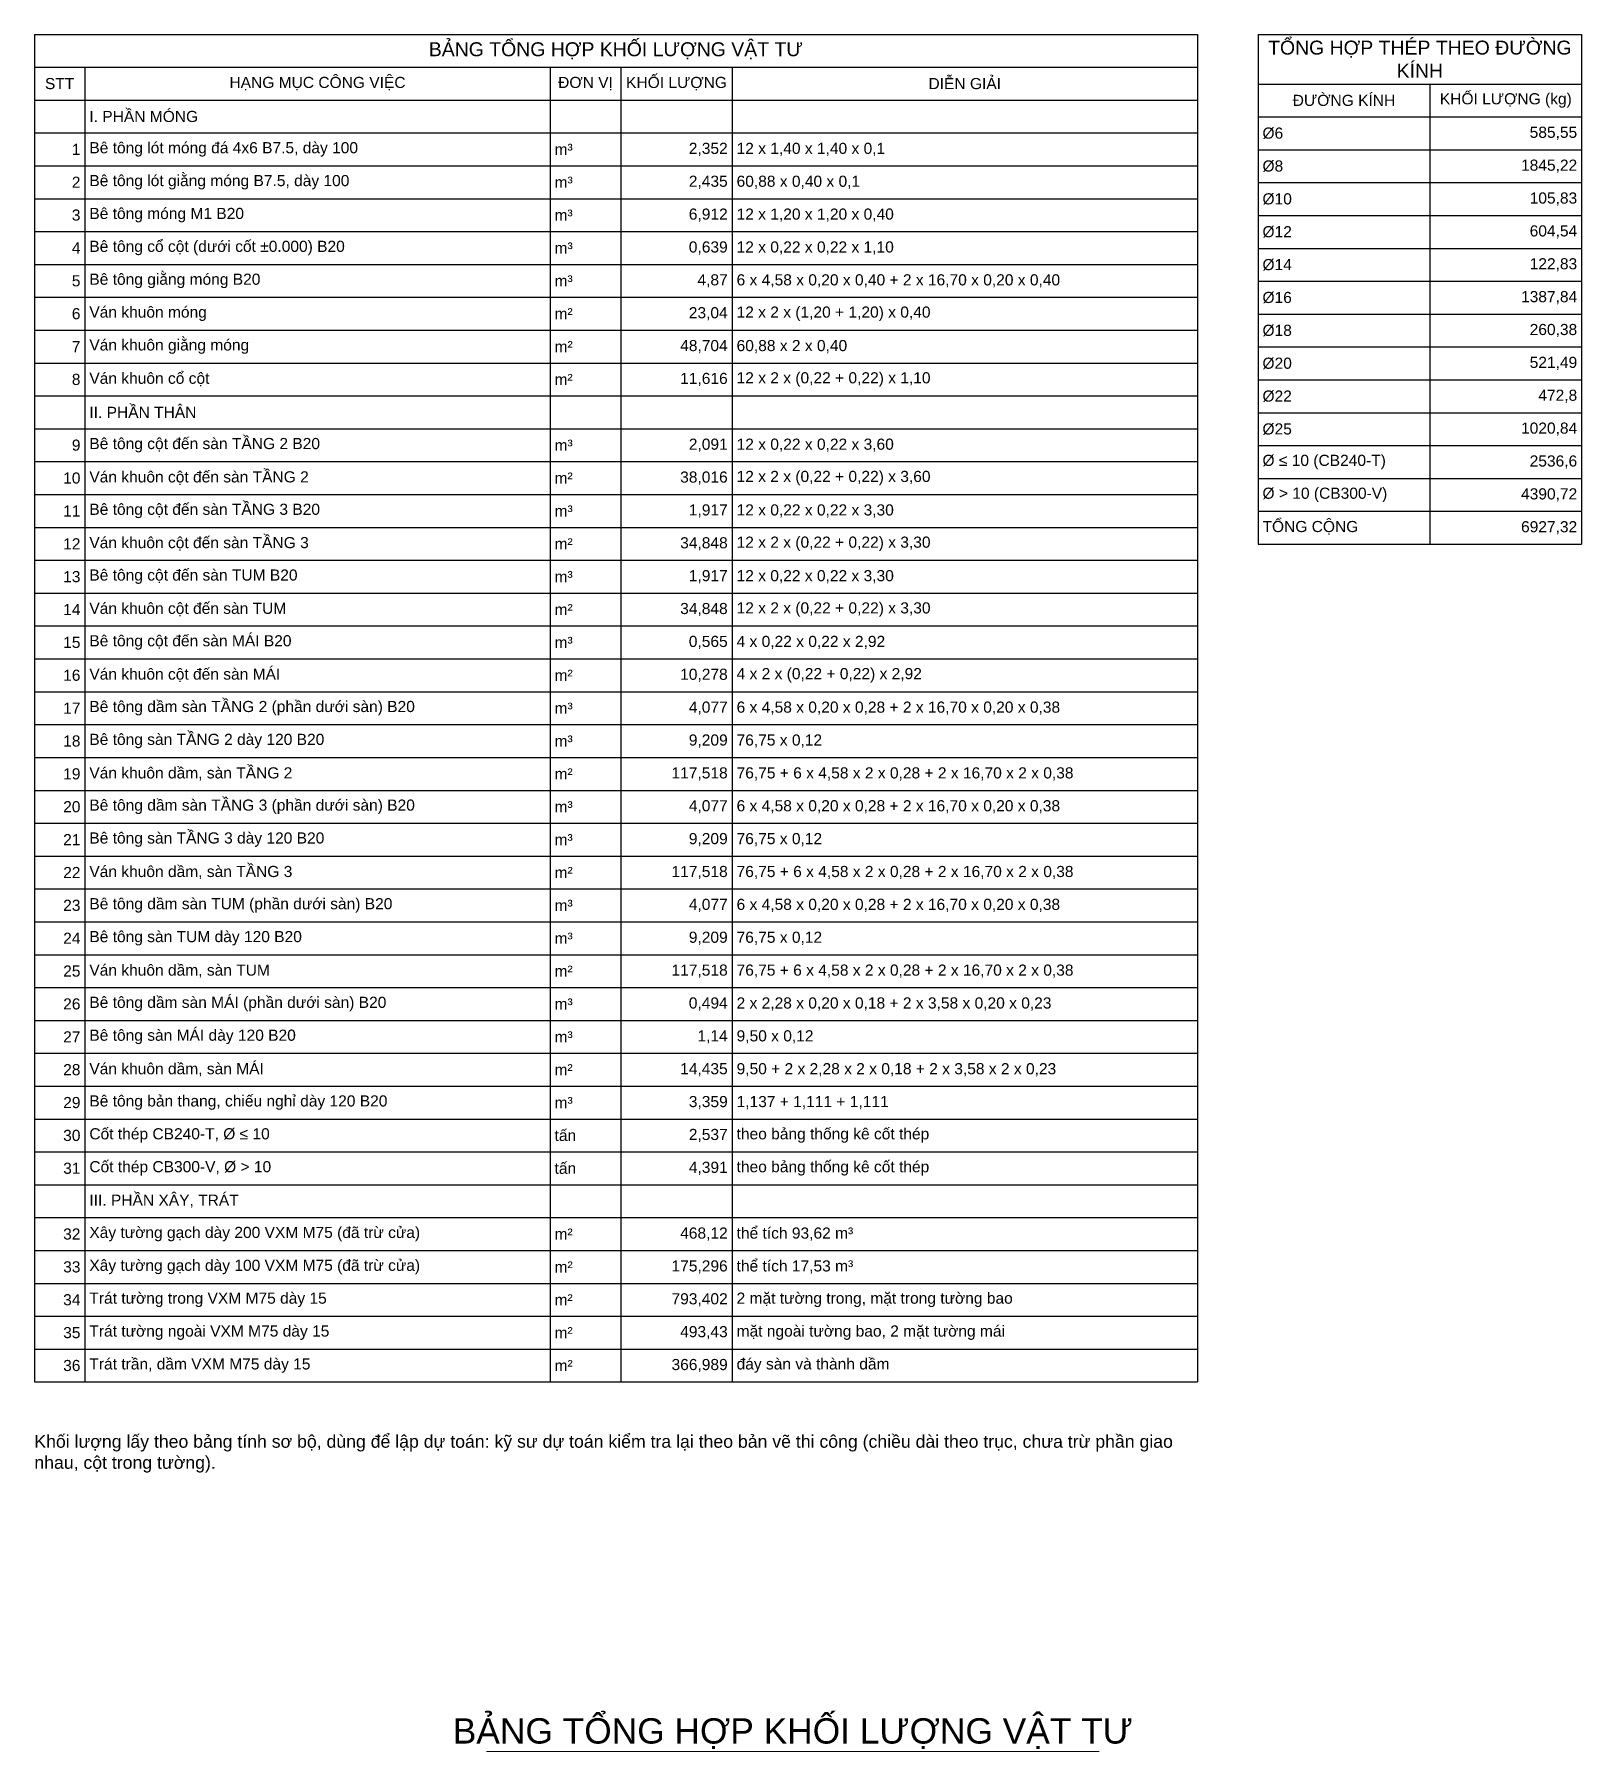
# Model space of a CAD drawing. Header units: millimetres. Extents: x 0 to 198549, y -2709 to 29882.
# Drawn here: x 163749 to 171399, y -1138 to 7352 of the extents above; entities that cross this region are included whole.
import ezdxf
from ezdxf.enums import TextEntityAlignment as Align

# ---------------------------------------------------------------- set-up
doc = ezdxf.new("R2010")
doc.units = ezdxf.units.MM
doc.header["$LTSCALE"] = 40
doc.layers.add('S-ANNO-TEXT', color=7, linetype='Continuous', lineweight=18)
doc.styles.add('MCP-ARIAL', font='arial.ttf')

msp = doc.modelspace()

# ---------------------------------------------------------------- texts
at = {"layer": 'S-ANNO-TEXT', "style": 'MCP-ARIAL'}
msp.add_text('BẢNG TỔNG HỢP KHỐI LƯỢNG VẬT TƯ', height=125, dxfattribs=at).set_placement((167499.371, -1098.344), align=Align.CENTER)
at = {"layer": 'S-ANNO-TEXT', "insert": (163749.371, 426.656), "char_height": 62.5, "width": 5750, "attachment_point": 1, "style": 'MCP-ARIAL'}
msp.add_mtext('Khối lượng lấy theo bảng tính sơ bộ, dùng để lập dự toán: kỹ sư dự toán kiểm tra lại theo bản vẽ thi công (chiều dài theo trục, chưa trừ phần giao nhau, cột trong tường).', dxfattribs=at)

# ---------------------------------------------------------------- blocks, each defined once
blk = doc.blocks.new('*T100')
at = {"layer": 'S-ANNO-TEXT', "color": 0, "linetype": 'ByBlock', "lineweight": -2, "transparency": 16777216}
for p, q in [((0, 0), (5750, 0)), ((0, 0), (0, -6662.5)), ((5750, 0), (5750, -6662.5)), ((0, -162.5), (5750, -162.5)), ((250, -162.5), (250, -6662.5)), ((2550, -162.5), (2550, -6662.5)), ((2900, -162.5), (2900, -6662.5)), ((3450, -162.5), (3450, -6662.5)), ((0, -325), (5750, -325)), ((0, -487.5), (5750, -487.5)), ((0, -650), (5750, -650)), ((0, -812.5), (5750, -812.5)), ((0, -975), (5750, -975)), ((0, -1137.5), (5750, -1137.5)), ((0, -1300), (5750, -1300)), ((0, -1462.5), (5750, -1462.5)), ((0, -1625), (5750, -1625)), ((0, -1787.5), (5750, -1787.5)), ((0, -1950), (5750, -1950)), ((0, -2112.5), (5750, -2112.5)), ((0, -2275), (5750, -2275)), ((0, -2437.5), (5750, -2437.5)), ((0, -2600), (5750, -2600)), ((0, -2762.5), (5750, -2762.5)), ((0, -2925), (5750, -2925)), ((0, -3087.5), (5750, -3087.5)), ((0, -3250), (5750, -3250)), ((0, -3412.5), (5750, -3412.5)), ((0, -3575), (5750, -3575)), ((0, -3737.5), (5750, -3737.5)), ((0, -3900), (5750, -3900)), ((0, -4062.5), (5750, -4062.5)), ((0, -4225), (5750, -4225)), ((0, -4387.5), (5750, -4387.5)), ((0, -4550), (5750, -4550)), ((0, -4712.5), (5750, -4712.5)), ((0, -4875), (5750, -4875)), ((0, -5037.5), (5750, -5037.5)), ((0, -5200), (5750, -5200)), ((0, -5362.5), (5750, -5362.5)), ((0, -5525), (5750, -5525)), ((0, -5687.5), (5750, -5687.5)), ((0, -5850), (5750, -5850)), ((0, -6012.5), (5750, -6012.5)), ((0, -6175), (5750, -6175)), ((0, -6337.5), (5750, -6337.5)), ((0, -6500), (5750, -6500)), ((0, -6662.5), (5750, -6662.5))]:
    blk.add_line(p, q, dxfattribs=at)
at = {"layer": 'S-ANNO-TEXT', "color": 0, "transparency": 16777216, "style": 'MCP-ARIAL'}
for s, insert, char_height, width, attachment_point in [('BẢNG TỔNG HỢP KHỐI LƯỢNG VẬT TƯ', (2875, -81.25), 68.75, 5706, 5), ('STT', (125, -243.75), 55, 206, 5), ('HẠNG MỤC CÔNG VIỆC', (1400, -243.75), 55, 2256, 5), ('ĐƠN VỊ', (2725, -243.75), 55, 306, 5), ('KHỐI LƯỢNG', (3175, -243.75), 55, 506, 5), ('DIỄN GIẢI', (4600, -243.75), 55, 2256, 5), ('I. PHẦN MÓNG', (272, -406.25), 55, 2256, 4), ('1', (228, -568.75), 55, 206, 6), ('Bê tông lót móng đá 4x6 B7.5, dày 100', (272, -568.75), 55, 2256, 4), ('m³', (2572, -568.75), 55, 306, 4), ('2,352', (3428, -568.75), 55, 506, 6), ('12 x 1,40 x 1,40 x 0,1', (3472, -568.75), 55, 2256, 4), ('2', (228, -731.25), 55, 206, 6), ('Bê tông lót giằng móng B7.5, dày 100', (272, -731.25), 55, 2256, 4), ('m³', (2572, -731.25), 55, 306, 4), ('2,435', (3428, -731.25), 55, 506, 6), ('60,88 x 0,40 x 0,1', (3472, -731.25), 55, 2256, 4), ('3', (228, -893.75), 55, 206, 6), ('Bê tông móng M1 B20', (272, -893.75), 55, 2256, 4), ('m³', (2572, -893.75), 55, 306, 4), ('6,912', (3428, -893.75), 55, 506, 6), ('12 x 1,20 x 1,20 x 0,40', (3472, -893.75), 55, 2256, 4), ('Bê tông cổ cột (dưới cốt ±0.000) B20', (272, -1056.25), 55, 2256, 4), ('4', (228, -1056.25), 55, 206, 6), ('m³', (2572, -1056.25), 55, 306, 4), ('0,639', (3428, -1056.25), 55, 506, 6), ('12 x 0,22 x 0,22 x 1,10', (3472, -1056.25), 55, 2256, 4), ('Bê tông giằng móng B20', (272, -1218.75), 55, 2256, 4), ('4,87', (3428, -1218.75), 55, 506, 6), ('6 x 4,58 x 0,20 x 0,40 + 2 x 16,70 x 0,20 x 0,40', (3472, -1218.75), 55, 2256, 4), ('5', (228, -1218.75), 55, 206, 6), ('m³', (2572, -1218.75), 55, 306, 4), ('6', (228, -1381.25), 55, 206, 6), ('Ván khuôn móng', (272, -1381.25), 55, 2256, 4), ('m²', (2572, -1381.25), 55, 306, 4), ('23,04', (3428, -1381.25), 55, 506, 6), ('12 x 2 x (1,20 + 1,20) x 0,40', (3472, -1381.25), 55, 2256, 4), ('7', (228, -1543.75), 55, 206, 6), ('Ván khuôn giằng móng', (272, -1543.75), 55, 2256, 4), ('m²', (2572, -1543.75), 55, 306, 4), ('48,704', (3428, -1543.75), 55, 506, 6), ('60,88 x 2 x 0,40', (3472, -1543.75), 55, 2256, 4), ('8', (228, -1706.25), 55, 206, 6), ('Ván khuôn cổ cột', (272, -1706.25), 55, 2256, 4), ('m²', (2572, -1706.25), 55, 306, 4), ('11,616', (3428, -1706.25), 55, 506, 6), ('12 x 2 x (0,22 + 0,22) x 1,10', (3472, -1706.25), 55, 2256, 4), ('II. PHẦN THÂN', (272, -1868.75), 55, 2256, 4), ('9', (228, -2031.25), 55, 206, 6), ('Bê tông cột đến sàn TẦNG 2 B20', (272, -2031.25), 55, 2256, 4), ('m³', (2572, -2031.25), 55, 306, 4), ('2,091', (3428, -2031.25), 55, 506, 6), ('12 x 0,22 x 0,22 x 3,60', (3472, -2031.25), 55, 2256, 4), ('10', (228, -2193.75), 55, 206, 6), ('Ván khuôn cột đến sàn TẦNG 2', (272, -2193.75), 55, 2256, 4), ('m²', (2572, -2193.75), 55, 306, 4), ('38,016', (3428, -2193.75), 55, 506, 6), ('12 x 2 x (0,22 + 0,22) x 3,60', (3472, -2193.75), 55, 2256, 4), ('11', (228, -2356.25), 55, 206, 6), ('Bê tông cột đến sàn TẦNG 3 B20', (272, -2356.25), 55, 2256, 4), ('m³', (2572, -2356.25), 55, 306, 4), ('1,917', (3428, -2356.25), 55, 506, 6), ('12 x 0,22 x 0,22 x 3,30', (3472, -2356.25), 55, 2256, 4), ('12', (228, -2518.75), 55, 206, 6), ('Ván khuôn cột đến sàn TẦNG 3', (272, -2518.75), 55, 2256, 4), ('m²', (2572, -2518.75), 55, 306, 4), ('34,848', (3428, -2518.75), 55, 506, 6), ('12 x 2 x (0,22 + 0,22) x 3,30', (3472, -2518.75), 55, 2256, 4), ('13', (228, -2681.25), 55, 206, 6), ('Bê tông cột đến sàn TUM B20', (272, -2681.25), 55, 2256, 4), ('m³', (2572, -2681.25), 55, 306, 4), ('1,917', (3428, -2681.25), 55, 506, 6), ('12 x 0,22 x 0,22 x 3,30', (3472, -2681.25), 55, 2256, 4), ('14', (228, -2843.75), 55, 206, 6), ('Ván khuôn cột đến sàn TUM', (272, -2843.75), 55, 2256, 4), ('m²', (2572, -2843.75), 55, 306, 4), ('34,848', (3428, -2843.75), 55, 506, 6), ('12 x 2 x (0,22 + 0,22) x 3,30', (3472, -2843.75), 55, 2256, 4), ('Bê tông cột đến sàn MÁI B20', (272, -3006.25), 55, 2256, 4), ('15', (228, -3006.25), 55, 206, 6), ('m³', (2572, -3006.25), 55, 306, 4), ('0,565', (3428, -3006.25), 55, 506, 6), ('4 x 0,22 x 0,22 x 2,92', (3472, -3006.25), 55, 2256, 4), ('16', (228, -3168.75), 55, 206, 6), ('Ván khuôn cột đến sàn MÁI', (272, -3168.75), 55, 2256, 4), ('m²', (2572, -3168.75), 55, 306, 4), ('10,278', (3428, -3168.75), 55, 506, 6), ('4 x 2 x (0,22 + 0,22) x 2,92', (3472, -3168.75), 55, 2256, 4), ('17', (228, -3331.25), 55, 206, 6), ('Bê tông dầm sàn TẦNG 2 (phần dưới sàn) B20', (272, -3331.25), 55, 2256, 4), ('m³', (2572, -3331.25), 55, 306, 4), ('4,077', (3428, -3331.25), 55, 506, 6), ('6 x 4,58 x 0,20 x 0,28 + 2 x 16,70 x 0,20 x 0,38', (3472, -3331.25), 55, 2256, 4), ('18', (228, -3493.75), 55, 206, 6), ('Bê tông sàn TẦNG 2 dày 120 B20', (272, -3493.75), 55, 2256, 4), ('m³', (2572, -3493.75), 55, 306, 4), ('9,209', (3428, -3493.75), 55, 506, 6), ('76,75 x 0,12', (3472, -3493.75), 55, 2256, 4), ('19', (228, -3656.25), 55, 206, 6), ('Ván khuôn dầm, sàn TẦNG 2', (272, -3656.25), 55, 2256, 4), ('m²', (2572, -3656.25), 55, 306, 4), ('117,518', (3428, -3656.25), 55, 506, 6), ('76,75 + 6 x 4,58 x 2 x 0,28 + 2 x 16,70 x 2 x 0,38', (3472, -3656.25), 55, 2256, 4), ('20', (228, -3818.75), 55, 206, 6), ('Bê tông dầm sàn TẦNG 3 (phần dưới sàn) B20', (272, -3818.75), 55, 2256, 4), ('m³', (2572, -3818.75), 55, 306, 4), ('4,077', (3428, -3818.75), 55, 506, 6), ('6 x 4,58 x 0,20 x 0,28 + 2 x 16,70 x 0,20 x 0,38', (3472, -3818.75), 55, 2256, 4), ('21', (228, -3981.25), 55, 206, 6), ('Bê tông sàn TẦNG 3 dày 120 B20', (272, -3981.25), 55, 2256, 4), ('m³', (2572, -3981.25), 55, 306, 4), ('9,209', (3428, -3981.25), 55, 506, 6), ('76,75 x 0,12', (3472, -3981.25), 55, 2256, 4), ('22', (228, -4143.75), 55, 206, 6), ('Ván khuôn dầm, sàn TẦNG 3', (272, -4143.75), 55, 2256, 4), ('m²', (2572, -4143.75), 55, 306, 4), ('117,518', (3428, -4143.75), 55, 506, 6), ('76,75 + 6 x 4,58 x 2 x 0,28 + 2 x 16,70 x 2 x 0,38', (3472, -4143.75), 55, 2256, 4), ('23', (228, -4306.25), 55, 206, 6), ('Bê tông dầm sàn TUM (phần dưới sàn) B20', (272, -4306.25), 55, 2256, 4), ('m³', (2572, -4306.25), 55, 306, 4), ('4,077', (3428, -4306.25), 55, 506, 6), ('6 x 4,58 x 0,20 x 0,28 + 2 x 16,70 x 0,20 x 0,38', (3472, -4306.25), 55, 2256, 4), ('24', (228, -4468.75), 55, 206, 6), ('Bê tông sàn TUM dày 120 B20', (272, -4468.75), 55, 2256, 4), ('m³', (2572, -4468.75), 55, 306, 4), ('9,209', (3428, -4468.75), 55, 506, 6), ('76,75 x 0,12', (3472, -4468.75), 55, 2256, 4), ('25', (228, -4631.25), 55, 206, 6), ('Ván khuôn dầm, sàn TUM', (272, -4631.25), 55, 2256, 4), ('m²', (2572, -4631.25), 55, 306, 4), ('117,518', (3428, -4631.25), 55, 506, 6), ('76,75 + 6 x 4,58 x 2 x 0,28 + 2 x 16,70 x 2 x 0,38', (3472, -4631.25), 55, 2256, 4), ('Bê tông dầm sàn MÁI (phần dưới sàn) B20', (272, -4793.75), 55, 2256, 4), ('26', (228, -4793.75), 55, 206, 6), ('m³', (2572, -4793.75), 55, 306, 4), ('0,494', (3428, -4793.75), 55, 506, 6), ('2 x 2,28 x 0,20 x 0,18 + 2 x 3,58 x 0,20 x 0,23', (3472, -4793.75), 55, 2256, 4), ('Bê tông sàn MÁI dày 120 B20', (272, -4956.25), 55, 2256, 4), ('1,14', (3428, -4956.25), 55, 506, 6), ('9,50 x 0,12', (3472, -4956.25), 55, 2256, 4), ('27', (228, -4956.25), 55, 206, 6), ('m³', (2572, -4956.25), 55, 306, 4), ('28', (228, -5118.75), 55, 206, 6), ('Ván khuôn dầm, sàn MÁI', (272, -5118.75), 55, 2256, 4), ('m²', (2572, -5118.75), 55, 306, 4), ('14,435', (3428, -5118.75), 55, 506, 6), ('9,50 + 2 x 2,28 x 2 x 0,18 + 2 x 3,58 x 2 x 0,23', (3472, -5118.75), 55, 2256, 4), ('29', (228, -5281.25), 55, 206, 6), ('Bê tông bản thang, chiếu nghỉ dày 120 B20', (272, -5281.25), 55, 2256, 4), ('m³', (2572, -5281.25), 55, 306, 4), ('3,359', (3428, -5281.25), 55, 506, 6), ('1,137 + 1,111 + 1,111', (3472, -5281.25), 55, 2256, 4), ('30', (228, -5443.75), 55, 206, 6), ('Cốt thép CB240-T, Ø ≤ 10', (272, -5443.75), 55, 2256, 4), ('tấn', (2572, -5443.75), 55, 306, 4), ('2,537', (3428, -5443.75), 55, 506, 6), ('theo bảng thống kê cốt thép', (3472, -5443.75), 55, 2256, 4), ('31', (228, -5606.25), 55, 206, 6), ('Cốt thép CB300-V, Ø > 10', (272, -5606.25), 55, 2256, 4), ('tấn', (2572, -5606.25), 55, 306, 4), ('4,391', (3428, -5606.25), 55, 506, 6), ('theo bảng thống kê cốt thép', (3472, -5606.25), 55, 2256, 4), ('III. PHẦN XÂY, TRÁT', (272, -5768.75), 55, 2256, 4), ('32', (228, -5931.25), 55, 206, 6), ('Xây tường gạch dày 200 VXM M75 (đã trừ cửa)', (272, -5931.25), 55, 2256, 4), ('m²', (2572, -5931.25), 55, 306, 4), ('468,12', (3428, -5931.25), 55, 506, 6), ('thể tích 93,62 m³', (3472, -5931.25), 55, 2256, 4), ('33', (228, -6093.75), 55, 206, 6), ('Xây tường gạch dày 100 VXM M75 (đã trừ cửa)', (272, -6093.75), 55, 2256, 4), ('m²', (2572, -6093.75), 55, 306, 4), ('175,296', (3428, -6093.75), 55, 506, 6), ('thể tích 17,53 m³', (3472, -6093.75), 55, 2256, 4), ('34', (228, -6256.25), 55, 206, 6), ('Trát tường trong VXM M75 dày 15', (272, -6256.25), 55, 2256, 4), ('m²', (2572, -6256.25), 55, 306, 4), ('793,402', (3428, -6256.25), 55, 506, 6), ('2 mặt tường trong, mặt trong tường bao', (3472, -6256.25), 55, 2256, 4), ('35', (228, -6418.75), 55, 206, 6), ('Trát tường ngoài VXM M75 dày 15', (272, -6418.75), 55, 2256, 4), ('m²', (2572, -6418.75), 55, 306, 4), ('493,43', (3428, -6418.75), 55, 506, 6), ('mặt ngoài tường bao, 2 mặt tường mái', (3472, -6418.75), 55, 2256, 4), ('36', (228, -6581.25), 55, 206, 6), ('Trát trần, dầm VXM M75 dày 15', (272, -6581.25), 55, 2256, 4), ('m²', (2572, -6581.25), 55, 306, 4), ('366,989', (3428, -6581.25), 55, 506, 6), ('đáy sàn và thành dầm', (3472, -6581.25), 55, 2256, 4)]:
    blk.add_mtext(s, dxfattribs=dict(at, insert=insert, char_height=char_height, width=width, attachment_point=attachment_point))
blk = doc.blocks.new('*T101')
at = {"layer": 'S-ANNO-TEXT', "color": 0, "linetype": 'ByBlock', "lineweight": -2, "transparency": 16777216}
for p, q in [((0, 0), (1600, 0)), ((0, 0), (0, -2520.5)), ((1600, 0), (1600, -2520.5)), ((0, -245.5), (1600, -245.5)), ((850, -245.5), (850, -2520.5)), ((0, -408), (1600, -408)), ((0, -570.5), (1600, -570.5)), ((0, -733), (1600, -733)), ((0, -895.5), (1600, -895.5)), ((0, -1058), (1600, -1058)), ((0, -1220.5), (1600, -1220.5)), ((0, -1383), (1600, -1383)), ((0, -1545.5), (1600, -1545.5)), ((0, -1708), (1600, -1708)), ((0, -1870.5), (1600, -1870.5)), ((0, -2033), (1600, -2033)), ((0, -2195.5), (1600, -2195.5)), ((0, -2358), (1600, -2358)), ((0, -2520.5), (1600, -2520.5))]:
    blk.add_line(p, q, dxfattribs=at)
at = {"layer": 'S-ANNO-TEXT', "color": 0, "transparency": 16777216, "style": 'MCP-ARIAL'}
for s, insert, char_height, width, attachment_point in [('TỔNG HỢP THÉP THEO ĐƯỜNG KÍNH', (800, -122.8), 68.75, 1556, 5), ('ĐƯỜNG KÍNH', (425, -326.8), 55, 806, 5), ('KHỐI LƯỢNG (kg)', (1225, -326.8), 55, 706, 5), ('Ø6', (22, -489.3), 55, 806, 4), ('585,55', (1578, -489.3), 55, 706, 6), ('Ø8', (22, -651.8), 55, 806, 4), ('1845,22', (1578, -651.8), 55, 706, 6), ('Ø10', (22, -814.3), 55, 806, 4), ('105,83', (1578, -814.3), 55, 706, 6), ('Ø12', (22, -976.8), 55, 806, 4), ('604,54', (1578, -976.8), 55, 706, 6), ('Ø14', (22, -1139.3), 55, 806, 4), ('122,83', (1578, -1139.3), 55, 706, 6), ('Ø16', (22, -1301.8), 55, 806, 4), ('1387,84', (1578, -1301.8), 55, 706, 6), ('Ø18', (22, -1464.3), 55, 806, 4), ('260,38', (1578, -1464.3), 55, 706, 6), ('Ø20', (22, -1626.8), 55, 806, 4), ('521,49', (1578, -1626.8), 55, 706, 6), ('Ø22', (22, -1789.3), 55, 806, 4), ('472,8', (1578, -1789.3), 55, 706, 6), ('Ø25', (22, -1951.8), 55, 806, 4), ('1020,84', (1578, -1951.8), 55, 706, 6), ('Ø ≤ 10 (CB240-T)', (22, -2114.3), 55, 806, 4), ('2536,6', (1578, -2114.3), 55, 706, 6), ('Ø > 10 (CB300-V)', (22, -2276.8), 55, 806, 4), ('4390,72', (1578, -2276.8), 55, 706, 6), ('TỔNG CỘNG', (22, -2439.3), 55, 806, 4), ('6927,32', (1578, -2439.3), 55, 706, 6)]:
    blk.add_mtext(s, dxfattribs=dict(at, insert=insert, char_height=char_height, width=width, attachment_point=attachment_point))

# ---------------------------------------------------------------- linework, layer by layer
at = {"layer": 'S-ANNO-TEXT'}
msp.add_line((165984.371, -1138.344), (169014.371, -1138.344), dxfattribs=at)

# ---------------------------------------------------------------- block references
for name, p in [('*T100', (163749.371, 7351.656)), ('*T101', (169799.371, 7351.656))]:
    msp.add_blockref(name, p)

msp.set_redraw_order([(e.dxf.handle, doc.entitydb.next_handle()) for e in msp.query("TEXT MTEXT ATTDEF DIMENSION ARC_DIMENSION")])  # texts and dimensions are drawn at this point

doc.saveas('drawing.dxf')
